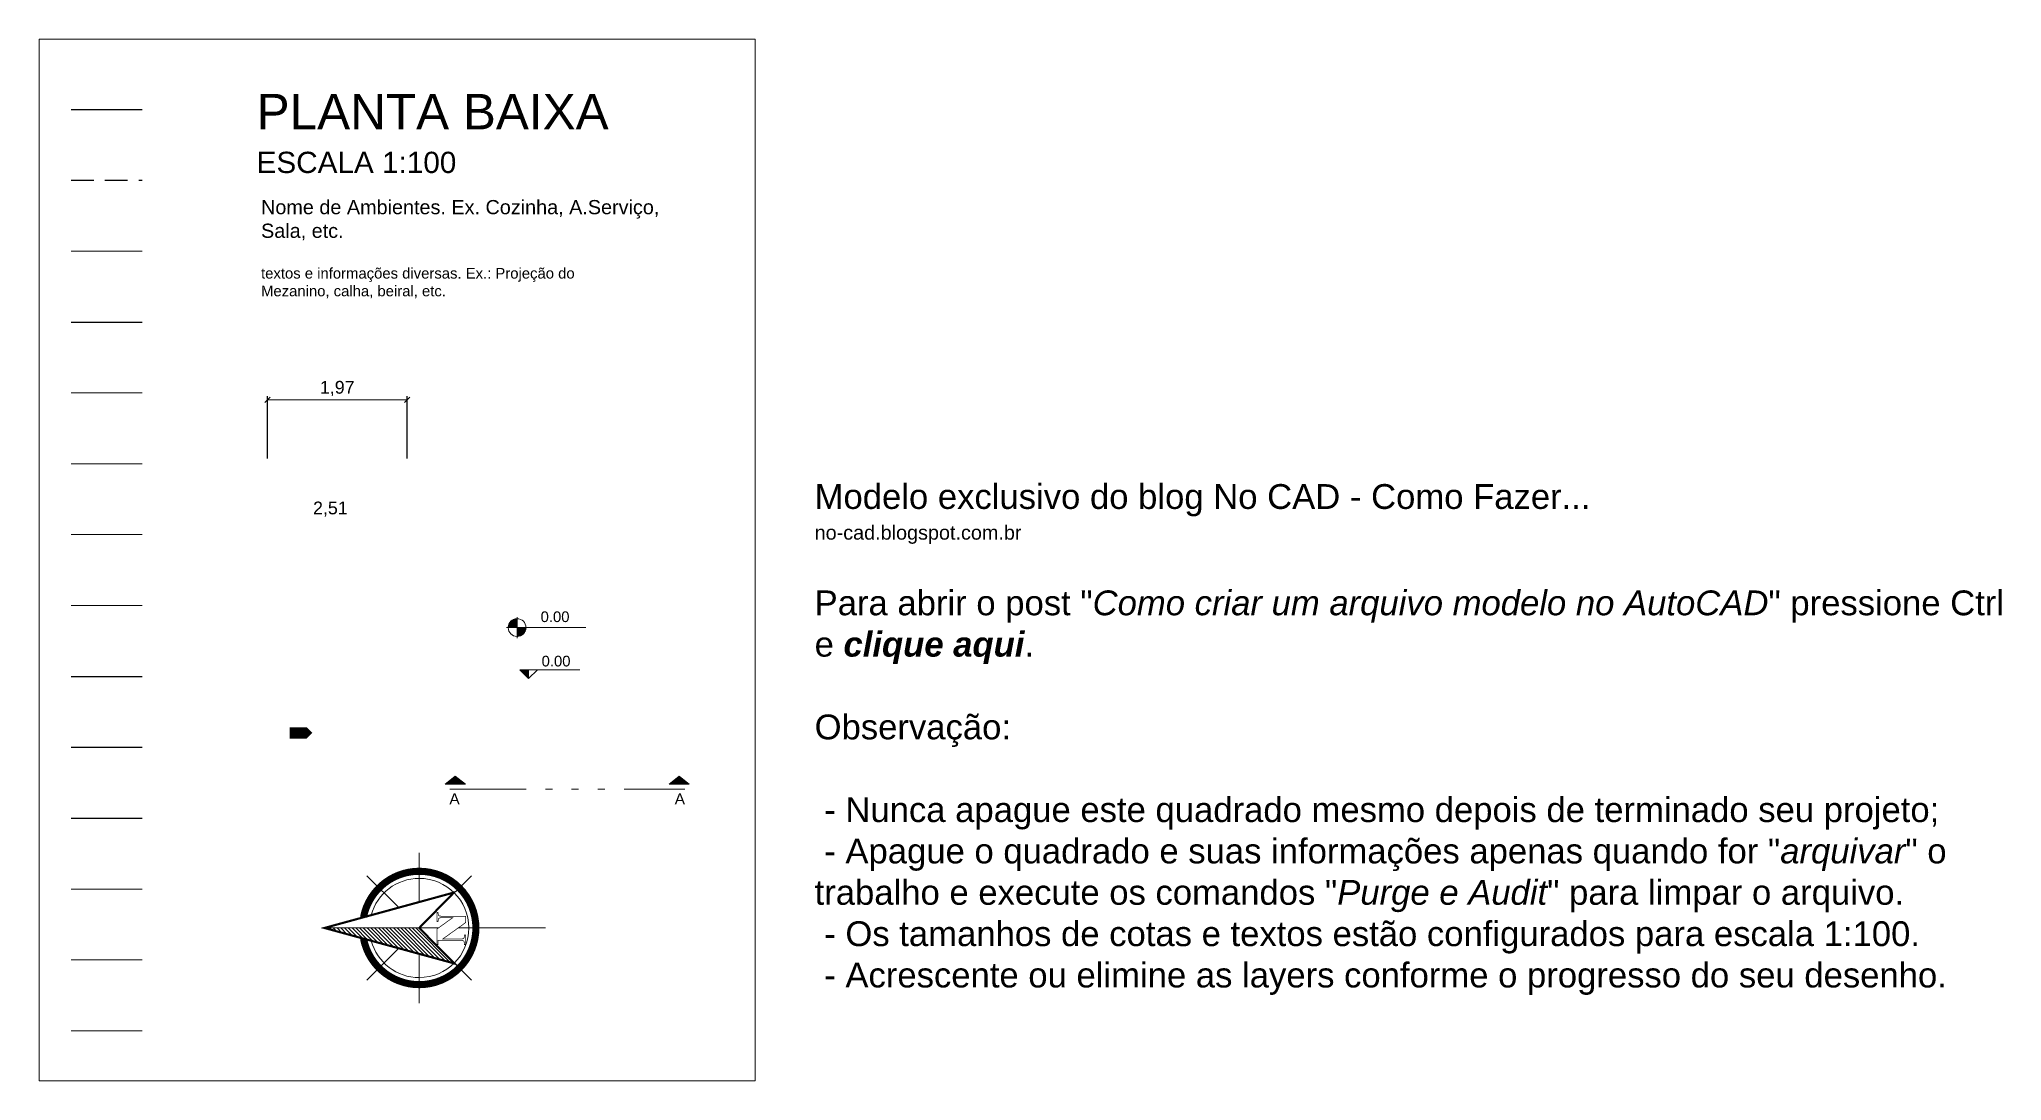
# Model space of a CAD drawing. Header units: millimetres. Extents: x -9997 to 44619, y -1295 to 91103.
# Drawn here: x 599.32 to 627.02, y 257.33 to 272.02 of the extents above; entities that cross this region are included whole.
import ezdxf

# ---------------------------------------------------------------- set-up
doc = ezdxf.new("R2010")
doc.units = ezdxf.units.MM
doc.header["$LTSCALE"] = 0.1
for name, pattern in [('ACAD_ISO03W100', [30, 12, -18]), ('ACAD_ISO14W100', [24, 12, -3, 0, -3, 0, -3, 0, -3]), ('HIDDEN2', [4.7625, 3.175, -1.5875])]:
    doc.linetypes.add(name, pattern=pattern)
doc.layers.get('0').update_dxf_attribs({"lineweight": 5})
for name, color, linetype, lineweight in [('alvenaria', 5, 'Continuous', 9), ('cobertura', 4, 'Continuous', 5), ('cota', 1, 'Continuous', 9), ('cota de nivel', 1, 'Continuous', 5), ('escada', 1, 'Continuous', 0), ('linha de corte', 3, 'ACAD_ISO14W100', 5), ('piso', 254, 'Continuous', 0), ('projeção', 1, 'ACAD_ISO03W100', 5)]:
    doc.layers.add(name, color=color, linetype=linetype, lineweight=lineweight)
for name, color, linetype in [('caixilhos', 1, 'Continuous'), ('hatch', 251, 'Continuous'), ('indicação', 3, 'Continuous'), ('layout', 7, 'Continuous'), ('nome de ambiente', 3, 'Continuous'), ('textos', 1, 'Continuous'), ('títulos', 5, 'Continuous'), ('à construir', 10, 'Continuous'), ('à demolir', 40, 'HIDDEN2')]:
    doc.layers.add(name, color=color, linetype=linetype)
doc.styles.add('PS 145CL', font='arial.ttf', dxfattribs={"height": 0.3})
doc.styles.get("Standard").update_dxf_attribs({"font": 'arial.ttf'})
doc.dimstyles.new('Esc. 1_100 (com linhas)', dxfattribs={"dimtxt": 0.18, "dimasz": 0.075, "dimexe": 0.05, "dimexo": 0.05, "dimgap": 0.05, "dimtad": 1, "dimtoh": 1, "dimtxsty": 'Standard', "dimblk": 'OBLIQUE', "dimcen": 0.09, "dimclrd": 1, "dimclre": 1, "dimclrt": 2, "dimadec": 0, "dimazin": 0, "dimtfac": 1, "dimtmove": 0, "dimatfit": 3, "dimldrblk": 'OBLIQUE', "dimfxl": 1, "dimlwd": -1, "dimarcsym": 0})
doc.dimstyles.new('Esc. 1_100 (sem linhas)', dxfattribs={"dimtxt": 0.18, "dimasz": 0.075, "dimexe": 0.05, "dimexo": 0.05, "dimgap": 0.05, "dimtad": 1, "dimtoh": 1, "dimtxsty": 'Standard', "dimblk": 'OBLIQUE', "dimcen": 0.09, "dimse1": 1, "dimse2": 1, "dimsd1": 1, "dimsd2": 1, "dimclrd": 1, "dimclre": 1, "dimclrt": 2, "dimadec": 0, "dimazin": 0, "dimtfac": 1, "dimtmove": 0, "dimatfit": 3, "dimldrblk": 'OBLIQUE', "dimfxl": 1, "dimlwd": -1, "dimarcsym": 0})

msp = doc.modelspace()

# ---------------------------------------------------------------- texts
at = {"layer": 'cota de nivel', "color": 2, "char_height": 0.15, "attachment_point": 1}
for insert in [(606.396, 263.949), (606.41, 263.323)]:
    msp.add_mtext_dynamic_manual_height_columns('0.00', width=5.34148, gutter_width=12.5, heights=[0], dxfattribs=dict(at, insert=insert))
at = {"layer": 'Defpoints', "insert": (610.263, 265.745), "char_height": 0.35, "attachment_point": 1}
msp.add_mtext_dynamic_manual_height_columns('Modelo exclusivo do blog No CAD - Como Fazer... \\P{\\H0.57143x;no-cad.blogspot.com.br\\P}\\PPara abrir o post "{\\fArial|b0|i1|c0|p34;Como criar um arquivo modelo no AutoCAD}" pressione Ctrl e {\\fArial|b1|i1|c0|p34;clique aqui}.\\P\\PObservação:\\P\\P - Nunca apague este quadrado mesmo depois de terminado seu projeto;\\P - Apague o quadrado e suas informações apenas quando for "{\\fArial|b0|i1|c0|p34;arquivar}" o trabalho e execute os comandos "{\\fArial|b0|i1|c0|p34;Purge e Audit}" para limpar o arquivo.\\P - Os tamanhos de cotas e textos estão configurados para escala 1:100.\\P - Acrescente ou elimine as layers conforme o progresso do seu desenho.', width=16.85221, gutter_width=12.5, heights=[0], dxfattribs=at)
at = {"layer": 'nome de ambiente', "insert": (602.451, 269.753), "char_height": 0.2, "attachment_point": 1}
msp.add_mtext_dynamic_manual_height_columns('Nome de Ambientes. Ex. Cozinha, A.Serviço, Sala, etc.', width=6.2044, gutter_width=12.5, heights=[0], dxfattribs=at)
at = {"layer": 'textos', "insert": (602.451, 268.795), "char_height": 0.15, "attachment_point": 1}
msp.add_mtext_dynamic_manual_height_columns('textos e informações diversas. Ex.: Projeção do Mezanino, calha, beiral, etc.', width=5.34148, gutter_width=12.5, heights=[0], dxfattribs=at)
at = {"layer": 'títulos', "attachment_point": 1}
for s, insert, char_height in [('PLANTA BAIXA', (602.388, 271.25), 0.5), ('ESCALA 1:100', (602.388, 270.434), 0.3)]:
    msp.add_mtext_dynamic_manual_height_columns(s, width=29.04912, gutter_width=12.5, heights=[0], dxfattribs=dict(at, insert=insert, char_height=char_height))

# ---------------------------------------------------------------- blocks, each defined once
blk = doc.blocks.new('_Oblique')
at = {"color": 0, "linetype": 'ByBlock', "lineweight": -2}
blk.add_line((-0.5, -0.5), (0.5, 0.5), dxfattribs=at)
blk = doc.blocks.new('*D2')
at = {"layer": 'cota', "color": 1, "lineweight": -2, "transparency": 16777216}
for p, q in [((602.54, 266.107), (602.54, 266.986)), ((604.512, 266.107), (604.512, 266.986))]:
    blk.add_line(p, q, dxfattribs=at)
at = {"layer": 'cota', "color": 1, "transparency": 16777216}
blk.add_line((602.54, 266.936), (604.512, 266.936), dxfattribs=at)
at = {"layer": 'Defpoints', "color": 0, "transparency": 16777216}
for p in [(604.512, 266.936), (602.54, 266.057), (604.512, 266.057)]:
    blk.add_point(p, dxfattribs=at)
at = {"layer": 'cota', "color": 1, "transparency": 16777216, "xscale": 0.075, "yscale": 0.075, "zscale": 0.075, "rotation": 180}
blk.add_blockref('_Oblique', (602.54, 266.936), dxfattribs=at)
at = {"layer": 'cota', "color": 1, "transparency": 16777216, "xscale": 0.075, "yscale": 0.075, "zscale": 0.075}
blk.add_blockref('_Oblique', (604.512, 266.936), dxfattribs=at)
at = {"layer": 'cota', "color": 2, "transparency": 16777216, "insert": (603.526, 267.094), "char_height": 0.18, "attachment_point": 5}
blk.add_mtext('1,97', dxfattribs=at)
blk = doc.blocks.new('*D3')
at = {"layer": 'Defpoints', "color": 0, "transparency": 16777216}
for p in [(602.175, 265.208), (604.683, 265.234), (604.683, 265.208)]:
    blk.add_point(p, dxfattribs=at)
at = {"layer": 'cota', "color": 2, "transparency": 16777216, "insert": (603.429, 265.392), "char_height": 0.18, "attachment_point": 5}
blk.add_mtext('2,51', dxfattribs=at)
blk = doc.blocks.new('*X1')
at = {"color": 0}
for p, q in [((147.15, -410.22), (147.62, -409.76)), ((147.35, -409.49), (147.62, -409.23)), ((147.55, -408.76), (147.62, -408.7)), ((146.16, -413.87), (147.62, -412.41)), ((146.36, -413.14), (147.62, -411.88)), ((146.55, -412.41), (147.62, -411.35)), ((146.75, -411.68), (147.62, -410.82)), ((146.95, -410.95), (147.62, -410.29)), ((145.16, -417.52), (147.62, -415.06)), ((145.36, -416.79), (147.62, -414.53)), ((145.56, -416.06), (147.62, -414)), ((145.76, -415.33), (147.62, -413.47)), ((145.96, -414.6), (147.62, -412.94)), ((144.16, -421.17), (147.62, -417.71)), ((144.36, -420.44), (147.62, -417.18)), ((144.56, -419.71), (147.62, -416.65)), ((144.76, -418.98), (147.62, -416.12)), ((144.96, -418.25), (147.62, -415.59)), ((142.96, -425.55), (147.62, -420.89)), ((143.16, -424.82), (147.62, -420.36)), ((143.36, -424.09), (147.62, -419.83)), ((143.56, -423.36), (147.62, -419.3)), ((143.76, -422.63), (147.62, -418.77)), ((143.96, -421.9), (147.62, -418.24)), ((142.76, -426.28), (147.62, -421.42))]:
    blk.add_line(p, q, dxfattribs=at)
blk = doc.blocks.new('indica_corte')
at = {"layer": 'linha de corte', "linetype": 'Continuous', "ltscale": 0.9}
for points in [[(24.749, -134.88), (24.607, -134.989), (24.892, -134.989)], [(27.908, -134.88), (27.766, -134.989), (28.05, -134.989)]]:
    blk.add_hatch(color=256, dxfattribs=at).paths.add_polyline_path(points)
for p, q in [((24.607, -134.989), (24.749, -134.88)), ((24.892, -134.989), (24.607, -134.989)), ((24.749, -134.88), (24.892, -134.989)), ((27.908, -134.88), (27.766, -134.989)), ((27.766, -134.989), (28.05, -134.989)), ((28.05, -134.989), (27.908, -134.88))]:
    blk.add_line(p, q, dxfattribs=at)
at = {"layer": 'linha de corte', "ltscale": 0.9}
blk.add_line((24.67, -135.064), (27.987, -135.064), dxfattribs=at)
at = {"layer": 'linha de corte', "linetype": 'Continuous', "ltscale": 0.9, "style": 'PS 145CL'}
for p in [(24.666, -135.275), (27.846, -135.275)]:
    blk.add_text('A', height=0.155, dxfattribs=at).set_placement(p)
blk = doc.blocks.new('cota')
at = {"layer": 'cota de nivel'}
blk.add_hatch(color=256, dxfattribs=at).paths.add_polyline_path([(138.618, -16.52), (138.478, -16.52), (138.618, -16.661)])
at = {"layer": 'cota de nivel', "ltscale": 0.035}
for p, q in [((138.618, -16.661), (138.478, -16.52)), ((138.478, -16.52), (139.444, -16.52)), ((138.618, -16.661), (138.759, -16.52))]:
    blk.add_line(p, q, dxfattribs=at)
at = {"layer": 'cota de nivel'}
blk.add_line((138.618, -16.661), (138.618, -16.52), dxfattribs=at)

# ---------------------------------------------------------------- dimensions: what is measured, and where the dimension line sits
at = {"layer": 'cota'}
for base, p1, p2, dimstyle, picture, middle in [((604.512, 266.936), (602.54, 266.057), (604.512, 266.057), 'Esc. 1_100 (com linhas)', '*D2', (603.526, 267.094)), ((604.683, 265.234), (602.175, 265.208), (604.683, 265.208), 'Esc. 1_100 (sem linhas)', '*D3', (603.429, 265.392))]:
    dim = msp.add_linear_dim(base=base, p1=p1, p2=p2, dimstyle=dimstyle, dxfattribs=at)
    dim.commit()
    dim.dimension.update_dxf_attribs({"geometry": picture, "text_midpoint": middle})

# ---------------------------------------------------------------- linework, layer by layer
for p, q in [((604.683, 259.849), (604.683, 260.545)), ((604.396, 259.771), (603.946, 260.22)), ((604.97, 259.771), (605.42, 260.22)), ((603.345, 259.483), (604.955, 259.483)), ((605.232, 259.483), (606.465, 259.483)), ((604.396, 259.196), (603.946, 258.746)), ((604.683, 259.117), (604.683, 258.421)), ((604.97, 259.196), (605.42, 258.746))]:
    msp.add_line(p, q)
msp.add_lwpolyline([(599.321, 272.021), (609.422, 272.021), (609.422, 257.328), (599.321, 257.328)], close=True)
for points in [[(604.683, 258.683, 0.1, 0.1, 1), (604.683, 260.283, 0.1, 0.1, 0.359415), (603.897, 259.635, 0.1, 0.1, 1)], [(605.179, 258.982, 0.03, 0.03, 0), (603.345, 259.483, 0.03, 0.03, 0), (605.173, 259.983, 0.03, 0.03, 0), (604.683, 259.483, 0.03, 0.03, 0), (605.179, 258.982, 0.03, 0.03, 0)], [(605.276, 259.328, 0.01, 0.01, 0), (605.283, 259.328, 0.01, 0.01, 0), (605.29, 259.329, 0.01, 0.01, 0), (605.295, 259.33, 0.01, 0.01, 0), (605.3, 259.331, 0.01, 0.01, 0), (605.305, 259.333, 0.01, 0.01, 0), (605.309, 259.334, 0.01, 0.01, 0), (605.311, 259.336, 0.01, 0.01, 0), (605.313, 259.338, 0.01, 0.01, 0), (605.315, 259.341, 0.01, 0.01, 0), (605.316, 259.345, 0.01, 0.01, 0), (605.317, 259.349, 0.01, 0.01, 0), (605.319, 259.354, 0.01, 0.01, 0), (605.32, 259.36, 0.01, 0.01, 0), (605.321, 259.367, 0.01, 0.01, 0), (605.321, 259.375, 0.01, 0.01, 0), (605.321, 259.383, 0.01, 0.01, 0), (605.337, 259.383, 0.01, 0.01, 0), (605.337, 259.25, 0.01, 0.01, 0), (605.321, 259.25, 0.01, 0.01, 0), (605.321, 259.253, 0.01, 0.01, 0), (605.321, 259.261, 0.01, 0.01, 0), (605.321, 259.268, 0.01, 0.01, 0), (605.32, 259.274, 0.01, 0.01, 0), (605.319, 259.28, 0.01, 0.01, 0), (605.317, 259.284, 0.01, 0.01, 0), (605.316, 259.288, 0.01, 0.01, 0), (605.315, 259.292, 0.01, 0.01, 0), (605.313, 259.295, 0.01, 0.01, 0), (605.311, 259.297, 0.01, 0.01, 0), (605.309, 259.3, 0.01, 0.01, 0), (605.305, 259.302, 0.01, 0.01, 0), (605.301, 259.304, 0.01, 0.01, 0), (605.295, 259.305, 0.01, 0.01, 0), (605.29, 259.306, 0.01, 0.01, 0), (605.284, 259.307, 0.01, 0.01, 0), (605.278, 259.307, 0.01, 0.01, 0), (604.949, 259.307, 0.01, 0.01, 0), (604.949, 259.25, 0.01, 0.01, 0), (604.933, 259.25, 0.01, 0.01, 0), (604.933, 259.468, 0.01, 0.01, 0), (605.154, 259.627, 0.01, 0.01, 0), (604.997, 259.627, 0.01, 0.01, 0), (604.989, 259.627, 0.01, 0.01, 0), (604.983, 259.627, 0.01, 0.01, 0), (604.977, 259.625, 0.01, 0.01, 0), (604.972, 259.624, 0.01, 0.01, 0), (604.967, 259.623, 0.01, 0.01, 0), (604.964, 259.621, 0.01, 0.01, 0), (604.961, 259.62, 0.01, 0.01, 0), (604.959, 259.618, 0.01, 0.01, 0), (604.957, 259.614, 0.01, 0.01, 0), (604.955, 259.61, 0.01, 0.01, 0), (604.953, 259.606, 0.01, 0.01, 0), (604.952, 259.6, 0.01, 0.01, 0), (604.951, 259.594, 0.01, 0.01, 0), (604.95, 259.587, 0.01, 0.01, 0), (604.949, 259.58, 0.01, 0.01, 0), (604.949, 259.572, 0.01, 0.01, 0), (604.949, 259.57, 0.01, 0.01, 0), (604.933, 259.57, 0.01, 0.01, 0), (604.933, 259.704, 0.01, 0.01, 0), (604.949, 259.704, 0.01, 0.01, 0), (604.949, 259.7, 0.01, 0.01, 0), (604.949, 259.693, 0.01, 0.01, 0), (604.95, 259.686, 0.01, 0.01, 0), (604.951, 259.68, 0.01, 0.01, 0), (604.952, 259.674, 0.01, 0.01, 0), (604.953, 259.669, 0.01, 0.01, 0), (604.954, 259.665, 0.01, 0.01, 0), (604.956, 259.662, 0.01, 0.01, 0), (604.957, 259.659, 0.01, 0.01, 0), (604.96, 259.657, 0.01, 0.01, 0), (604.963, 259.655, 0.01, 0.01, 0), (604.967, 259.653, 0.01, 0.01, 0), (604.972, 259.652, 0.01, 0.01, 0), (604.977, 259.651, 0.01, 0.01, 0), (604.983, 259.65, 0.01, 0.01, 0), (604.989, 259.649, 0.01, 0.01, 0), (604.997, 259.649, 0.01, 0.01, 0), (605.337, 259.649, 0.01, 0.01, 0), (605.337, 259.558, 0.01, 0.01, 0), (605.016, 259.328, 0.01, 0.01, 0), (605.276, 259.328, 0.01, 0.01, 0), (605.276, 259.328, 0.01, 0.01, 0)], [(603.897, 259.332, 0.1, 0.1, 0.359415), (604.683, 258.683, 0.1, 0.1, 1)]]:
    msp.add_lwpolyline(points, format="xyseb")
for start, end in [(90, 164.973), (270, 90), (195.027, 270)]:
    msp.add_arc((604.683, 259.483), 0.7, start, end)
at = {"layer": 'alvenaria'}
msp.add_line((599.772, 269.032), (600.772, 269.032), dxfattribs=at)
at = {"layer": 'caixilhos'}
msp.add_line((599.772, 268.032), (600.772, 268.032), dxfattribs=at)
at = {"layer": 'cobertura'}
msp.add_line((599.772, 267.032), (600.772, 267.032), dxfattribs=at)
at = {"layer": 'cota'}
msp.add_line((599.772, 266.032), (600.772, 266.032), dxfattribs=at)
at = {"layer": 'cota de nivel'}
msp.add_line((599.772, 265.032), (600.772, 265.032), dxfattribs=at)
at = {"layer": 'cota de nivel', "color": 1}
for p, q in [((605.917, 263.721), (607.032, 263.721)), ((605.94, 263.732), (606.053, 263.845)), ((605.942, 263.721), (606.064, 263.843)), ((605.942, 263.749), (606.036, 263.843)), ((605.949, 263.771), (606.014, 263.836)), ((605.956, 263.721), (606.064, 263.829)), ((605.97, 263.721), (606.064, 263.815)), ((605.985, 263.721), (606.064, 263.8)), ((605.999, 263.721), (606.064, 263.786)), ((606.013, 263.721), (606.064, 263.772)), ((606.027, 263.721), (606.064, 263.758)), ((606.041, 263.721), (606.064, 263.744)), ((606.064, 263.866), (606.064, 263.572)), ((606.064, 263.721), (606.189, 263.721)), ((606.064, 263.602), (606.183, 263.721)), ((606.064, 263.617), (606.168, 263.721)), ((606.064, 263.631), (606.154, 263.721)), ((606.064, 263.645), (606.14, 263.721)), ((606.064, 263.659), (606.126, 263.721)), ((606.064, 263.673), (606.112, 263.721)), ((606.064, 263.687), (606.098, 263.721)), ((606.064, 263.701), (606.084, 263.721)), ((606.072, 263.596), (606.19, 263.714)), ((606.088, 263.598), (606.187, 263.697)), ((606.108, 263.604), (606.181, 263.677))]:
    msp.add_line(p, q, dxfattribs=at)
msp.add_circle((606.064, 263.721), 0.125, dxfattribs=at)
at = {"layer": 'escada'}
msp.add_line((599.772, 264.032), (600.772, 264.032), dxfattribs=at)
at = {"layer": 'hatch'}
msp.add_line((599.772, 263.032), (600.772, 263.032), dxfattribs=at)
at = {"layer": 'indicação'}
msp.add_line((599.772, 262.032), (600.772, 262.032), dxfattribs=at)
msp.add_lwpolyline([(602.856, 262.235, 0.159, 0.159, 0), (603.015, 262.235, 0.317, 0, 0), (603.174, 262.235, 0, 0, 0)], format="xyseb", dxfattribs=at)
at = {"layer": 'layout'}
msp.add_line((599.772, 261.032), (600.772, 261.032), dxfattribs=at)
at = {"layer": 'linha de corte'}
msp.add_line((599.772, 260.032), (600.772, 260.032), dxfattribs=at)
at = {"layer": 'piso'}
msp.add_line((599.772, 258.032), (600.772, 258.032), dxfattribs=at)
at = {"layer": 'projeção', "linetype": 'ACAD_ISO14W100'}
msp.add_line((599.772, 259.032), (600.772, 259.032), dxfattribs=at)
at = {"layer": 'à construir'}
msp.add_line((599.772, 271.032), (600.772, 271.032), dxfattribs=at)
at = {"layer": 'à demolir'}
msp.add_line((599.772, 270.032), (600.772, 270.032), dxfattribs=at)

# ---------------------------------------------------------------- block references
msp.add_blockref('indica_corte', (580.443, 396.503))
at = {"xscale": 0.1, "yscale": 0.1, "zscale": 0.1, "rotation": 90}
msp.add_blockref('*X1', (562.494, 244.721), dxfattribs=at)
at = {"layer": 'cota de nivel', "xscale": 0.877934788754222, "yscale": 0.877934788754222, "zscale": 0.877934788754222}
msp.add_blockref('cota', (484.529, 277.629), dxfattribs=at)

msp.set_redraw_order([(e.dxf.handle, doc.entitydb.next_handle()) for e in msp.query("TEXT MTEXT ATTDEF DIMENSION ARC_DIMENSION")])  # texts and dimensions are drawn at this point

doc.saveas('drawing.dxf')
